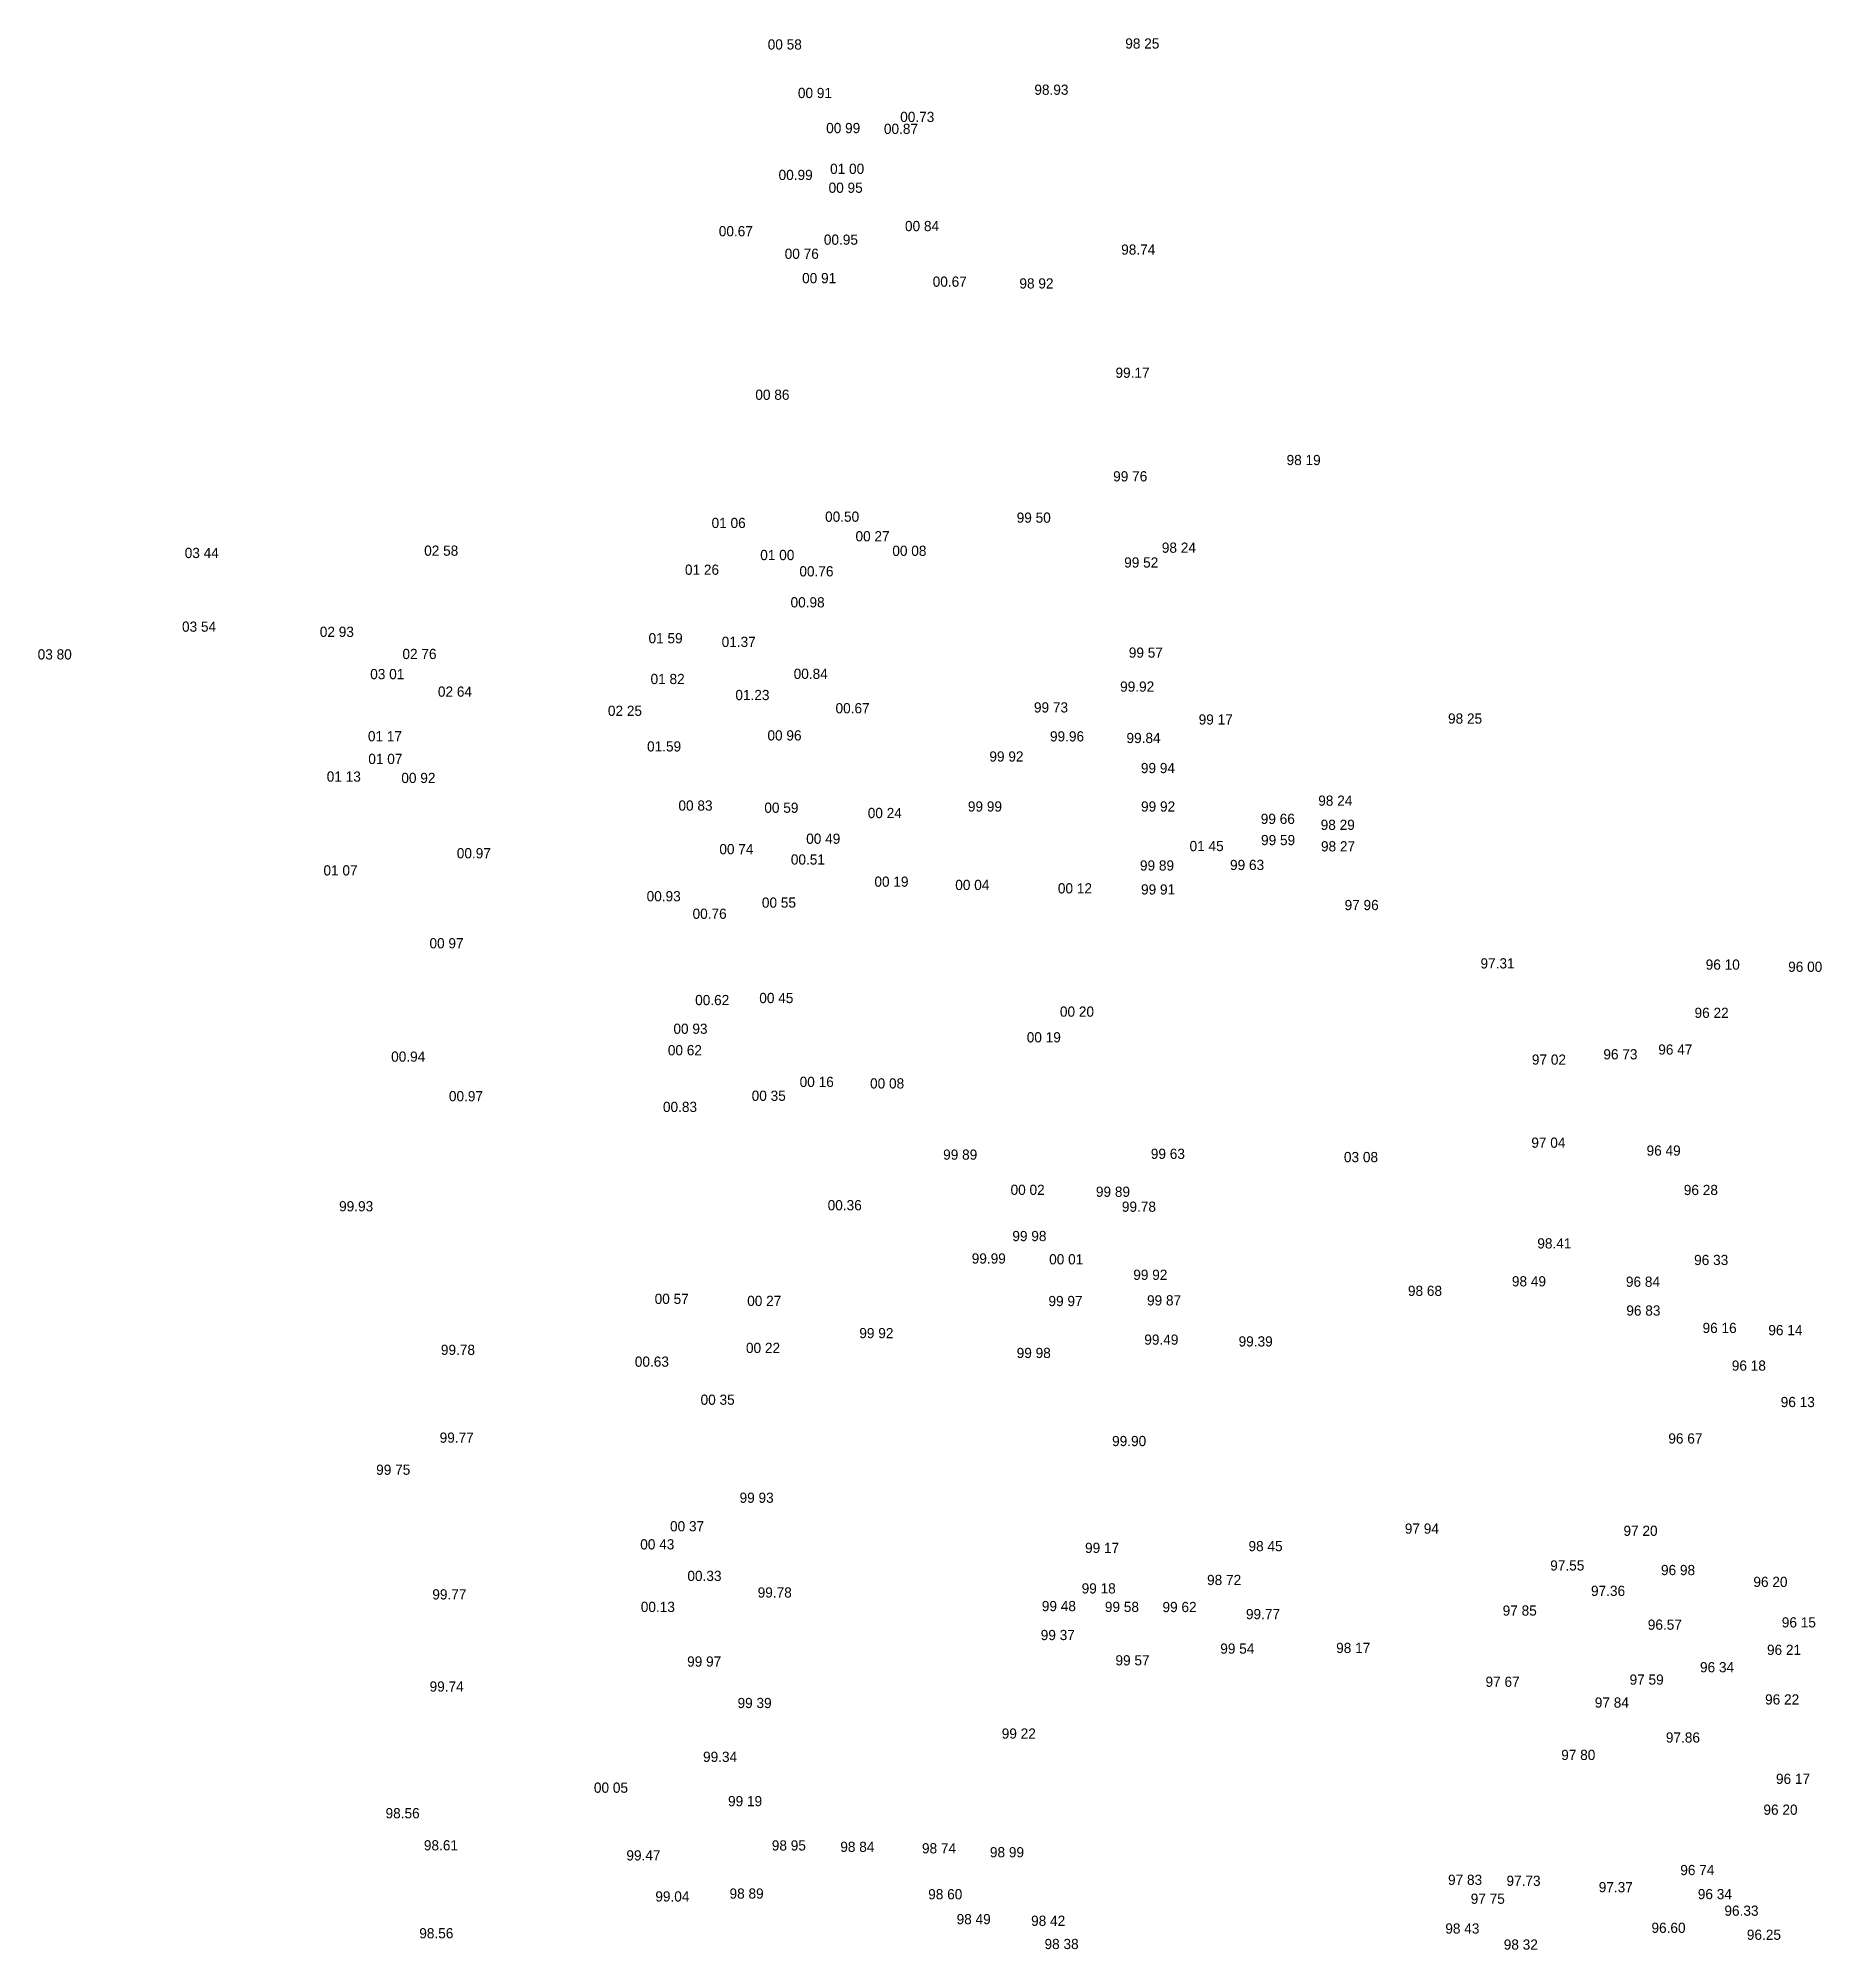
# Model space of a CAD drawing. Extents: x -596077 to -594406, y -1157387 to -1156999.
# Drawn here: x -594545.1 to -594413.8, y -1157139.8 to -1156999.2 of the extents above; entities that cross this region are included whole.
import ezdxf

# ---------------------------------------------------------------- set-up
doc = ezdxf.new("R2010")
doc.units = 0
doc.layers.add('Vrstva 12', color=7, linetype='Continuous')

msp = doc.modelspace()

# ---------------------------------------------------------------- texts
at = {"layer": 'Vrstva 12'}
for s, p in [('00 58', (-594491.38, -1157000.04)), ('98 25', (-594465.07, -1156999.97)), ('98.93', (-594471.76, -1157003.37)), ('00 91', (-594489.16, -1157003.61)), ('00 99', (-594487.08, -1157006.19)), ('00.73', (-594481.63, -1157005.37)), ('00.87', (-594482.83, -1157006.25)), ('00.99', (-594490.58, -1157009.64)), ('01 00', (-594486.79, -1157009.19)), ('00 95', (-594486.9, -1157010.58)), ('00.67', (-594494.98, -1157013.78)), ('00.95', (-594487.25, -1157014.4)), ('00 84', (-594481.28, -1157013.4)), ('00 76', (-594490.13, -1157015.44)), ('98.74', (-594465.37, -1157015.13)), ('00 91', (-594488.85, -1157017.23)), ('00.67', (-594479.24, -1157017.49)), ('98 92', (-594472.86, -1157017.62)), ('99.17', (-594465.79, -1157024.19)), ('00 86', (-594492.29, -1157025.81)), ('98 19', (-594453.2, -1157030.61)), ('99 76', (-594465.96, -1157031.81)), ('01 06', (-594495.51, -1157035.24)), ('00.50', (-594487.16, -1157034.78)), ('99 50', (-594473.06, -1157034.85)), ('00 27', (-594484.92, -1157036.22)), ('98 24', (-594462.38, -1157037.06)), ('03 44', (-594534.28, -1157037.45)), ('02 58', (-594516.66, -1157037.28)), ('01 00', (-594491.93, -1157037.6)), ('00 08', (-594482.21, -1157037.29)), ('99 52', (-594465.15, -1157038.15)), ('01 26', (-594497.47, -1157038.68)), ('00.76', (-594489.05, -1157038.8)), ('00.98', (-594489.7, -1157041.08)), ('03 54', (-594534.48, -1157042.87)), ('02 93', (-594524.34, -1157043.25)), ('01 59', (-594500.15, -1157043.72)), ('01.37', (-594494.77, -1157043.99)), ('03 80', (-594545.1, -1157044.91)), ('02 76', (-594518.26, -1157044.88)), ('99 57', (-594464.81, -1157044.78)), ('03 01', (-594520.63, -1157046.36)), ('01 82', (-594500, -1157046.72)), ('00.84', (-594489.47, -1157046.34)), ('02 64', (-594515.65, -1157047.65)), ('01.23', (-594493.76, -1157047.9)), ('99.92', (-594465.45, -1157047.28)), ('02 25', (-594503.14, -1157049.06)), ('00.67', (-594486.39, -1157048.87)), ('99 73', (-594471.79, -1157048.81)), ('99 17', (-594459.67, -1157049.7)), ('98 25', (-594441.32, -1157049.63)), ('01 17', (-594520.8, -1157050.93)), ('00 96', (-594491.4, -1157050.87)), ('99.96', (-594470.61, -1157050.94)), ('99.84', (-594464.98, -1157051.06)), ('01.59', (-594500.26, -1157051.68)), ('99 92', (-594475.07, -1157052.42)), ('01 13', (-594523.83, -1157053.9)), ('01 07', (-594520.77, -1157052.6)), ('00 92', (-594518.34, -1157054)), ('99 94', (-594463.92, -1157053.27)), ('00 83', (-594497.95, -1157056.03)), ('00 59', (-594491.63, -1157056.19)), ('00 24', (-594484.02, -1157056.58)), ('99 99', (-594476.65, -1157056.1)), ('99 92', (-594463.91, -1157056.1)), ('98 24', (-594450.87, -1157055.67)), ('99 66', (-594455.1, -1157057.01)), ('98 29', (-594450.69, -1157057.45)), ('00.97', (-594514.26, -1157059.54)), ('00 74', (-594494.94, -1157059.24)), ('00 49', (-594488.55, -1157058.47)), ('01 45', (-594460.34, -1157059.01)), ('99 59', (-594455.08, -1157058.57)), ('98 27', (-594450.67, -1157059.03)), ('01 07', (-594524.07, -1157060.8)), ('00.51', (-594489.68, -1157060)), ('99 89', (-594463.99, -1157060.44)), ('99 63', (-594457.36, -1157060.4)), ('00 19', (-594483.53, -1157061.63)), ('00 04', (-594477.58, -1157061.87)), ('00 12', (-594470.03, -1157062.12)), ('99 91', (-594463.91, -1157062.2)), ('00.93', (-594500.29, -1157062.7)), ('00 55', (-594491.81, -1157063.17)), ('97 96', (-594448.93, -1157063.35)), ('00.76', (-594496.91, -1157063.99)), ('00 97', (-594516.27, -1157066.16)), ('97.31', (-594438.93, -1157067.64)), ('96 10', (-594422.36, -1157067.73)), ('96 00', (-594416.29, -1157067.89)), ('00.62', (-594496.72, -1157070.34)), ('00 45', (-594492, -1157070.19)), ('00 20', (-594469.88, -1157071.19)), ('96 22', (-594423.18, -1157071.28)), ('00 93', (-594498.32, -1157072.45)), ('00 19', (-594472.32, -1157073.08)), ('00.94', (-594519.09, -1157074.5)), ('00 62', (-594498.73, -1157074.03)), ('97 02', (-594435.15, -1157074.72)), ('96 73', (-594429.89, -1157074.33)), ('96 47', (-594425.85, -1157073.98)), ('00 16', (-594489.03, -1157076.36)), ('00 08', (-594483.85, -1157076.47)), ('00.97', (-594514.84, -1157077.41)), ('00 35', (-594492.56, -1157077.38)), ('00.83', (-594499.09, -1157078.2)), ('99 89', (-594478.47, -1157081.71)), ('99 63', (-594463.19, -1157081.65)), ('03 08', (-594448.98, -1157081.89)), ('97 04', (-594435.19, -1157080.83)), ('96 49', (-594426.71, -1157081.41)), ('00 02', (-594473.51, -1157084.3)), ('99 89', (-594467.23, -1157084.44)), ('96 28', (-594423.97, -1157084.31)), ('99.93', (-594522.92, -1157085.51)), ('00.36', (-594486.97, -1157085.43)), ('99.78', (-594465.32, -1157085.54)), ('99 98', (-594473.38, -1157087.7)), ('98.41', (-594434.75, -1157088.24)), ('99.99', (-594476.37, -1157089.35)), ('00 01', (-594470.67, -1157089.41)), ('99 92', (-594464.48, -1157090.55)), ('96 33', (-594423.21, -1157089.46)), ('98 68', (-594444.27, -1157091.73)), ('98 49', (-594436.62, -1157091.03)), ('96 84', (-594428.23, -1157091.06)), ('00 57', (-594499.7, -1157092.32)), ('00 27', (-594492.89, -1157092.47)), ('99 97', (-594470.72, -1157092.48)), ('99 87', (-594463.47, -1157092.43)), ('96 83', (-594428.2, -1157093.18)), ('96 16', (-594422.59, -1157094.46)), ('96 14', (-594417.75, -1157094.62)), ('99.78', (-594515.43, -1157096.07)), ('00 22', (-594492.98, -1157095.93)), ('99 92', (-594484.64, -1157094.84)), ('99.49', (-594463.67, -1157095.32)), ('99.39', (-594456.73, -1157095.45)), ('00.63', (-594501.16, -1157096.94)), ('99 98', (-594473.06, -1157096.3)), ('96 18', (-594420.44, -1157097.23)), ('00 35', (-594496.32, -1157099.74)), ('96 13', (-594416.84, -1157099.91)), ('99.77', (-594515.52, -1157102.53)), ('99.90', (-594466.04, -1157102.78)), ('96 67', (-594425.11, -1157102.59)), ('99 75', (-594520.19, -1157104.89)), ('99 93', (-594493.45, -1157106.95)), ('00 37', (-594498.57, -1157109.05)), ('97 94', (-594444.5, -1157109.22)), ('97 20', (-594428.41, -1157109.38)), ('00 43', (-594500.76, -1157110.38)), ('99 17', (-594468.03, -1157110.64)), ('98 45', (-594456, -1157110.51)), ('00.33', (-594497.29, -1157112.7)), ('98 72', (-594459.05, -1157113)), ('97.55', (-594433.8, -1157111.93)), ('96 98', (-594425.65, -1157112.27)), ('99.77', (-594516.06, -1157114.06)), ('99.78', (-594492.12, -1157113.92)), ('99 18', (-594468.28, -1157113.62)), ('97.36', (-594430.8, -1157113.8)), ('96 20', (-594418.85, -1157113.14)), ('00.13', (-594500.72, -1157114.98)), ('99 48', (-594471.21, -1157114.92)), ('99 58', (-594466.57, -1157114.98)), ('99 62', (-594462.33, -1157114.99)), ('99.77', (-594456.19, -1157115.51)), ('97 85', (-594437.3, -1157115.25)), ('99 37', (-594471.29, -1157117.05)), ('96.57', (-594426.62, -1157116.29)), ('96 15', (-594416.76, -1157116.12)), ('99 54', (-594458.08, -1157118.05)), ('98 17', (-594449.55, -1157118)), ('96 21', (-594417.85, -1157118.14)), ('99 97', (-594497.31, -1157119)), ('99 57', (-594465.79, -1157118.91)), ('96 34', (-594422.78, -1157119.42)), ('99.74', (-594516.26, -1157120.84)), ('97 67', (-594438.56, -1157120.49)), ('97 59', (-594427.96, -1157120.33)), ('99 39', (-594493.6, -1157122.05)), ('97 84', (-594430.52, -1157122.02)), ('96 22', (-594417.99, -1157121.79)), ('99 22', (-594474.16, -1157124.3)), ('97.86', (-594425.29, -1157124.59)), ('99.34', (-594496.14, -1157126.01)), ('97 80', (-594432.99, -1157125.87)), ('00 05', (-594504.17, -1157128.28)), ('96 17', (-594417.19, -1157127.63)), ('99 19', (-594494.3, -1157129.27)), ('96 20', (-594418.11, -1157129.9)), ('98.56', (-594519.5, -1157130.16)), ('98.61', (-594516.68, -1157132.52)), ('98 95', (-594491.08, -1157132.53)), ('98 84', (-594486.04, -1157132.63)), ('98 74', (-594480.03, -1157132.74)), ('99.47', (-594501.78, -1157133.26)), ('98 99', (-594475.03, -1157133.03)), ('97 83', (-594441.32, -1157135.06)), ('97.73', (-594437.02, -1157135.13)), ('96 74', (-594424.23, -1157134.34)), ('99.04', (-594499.65, -1157136.28)), ('98 89', (-594494.19, -1157136.07)), ('98 60', (-594479.57, -1157136.12)), ('97 75', (-594439.65, -1157136.45)), ('97.37', (-594430.23, -1157135.6)), ('96 34', (-594422.94, -1157136.11)), ('98 49', (-594477.48, -1157137.95)), ('98 42', (-594472, -1157138.07)), ('96.33', (-594420.98, -1157137.33)), ('98.56', (-594517.02, -1157138.99)), ('98 38', (-594471.01, -1157139.78)), ('98 43', (-594441.52, -1157138.64)), ('96.60', (-594426.35, -1157138.59)), ('96.25', (-594419.33, -1157139.1)), ('98 32', (-594437.22, -1157139.82))]:
    msp.add_text(s, height=0.75, dxfattribs=at).set_placement(p)

doc.saveas('drawing.dxf')
